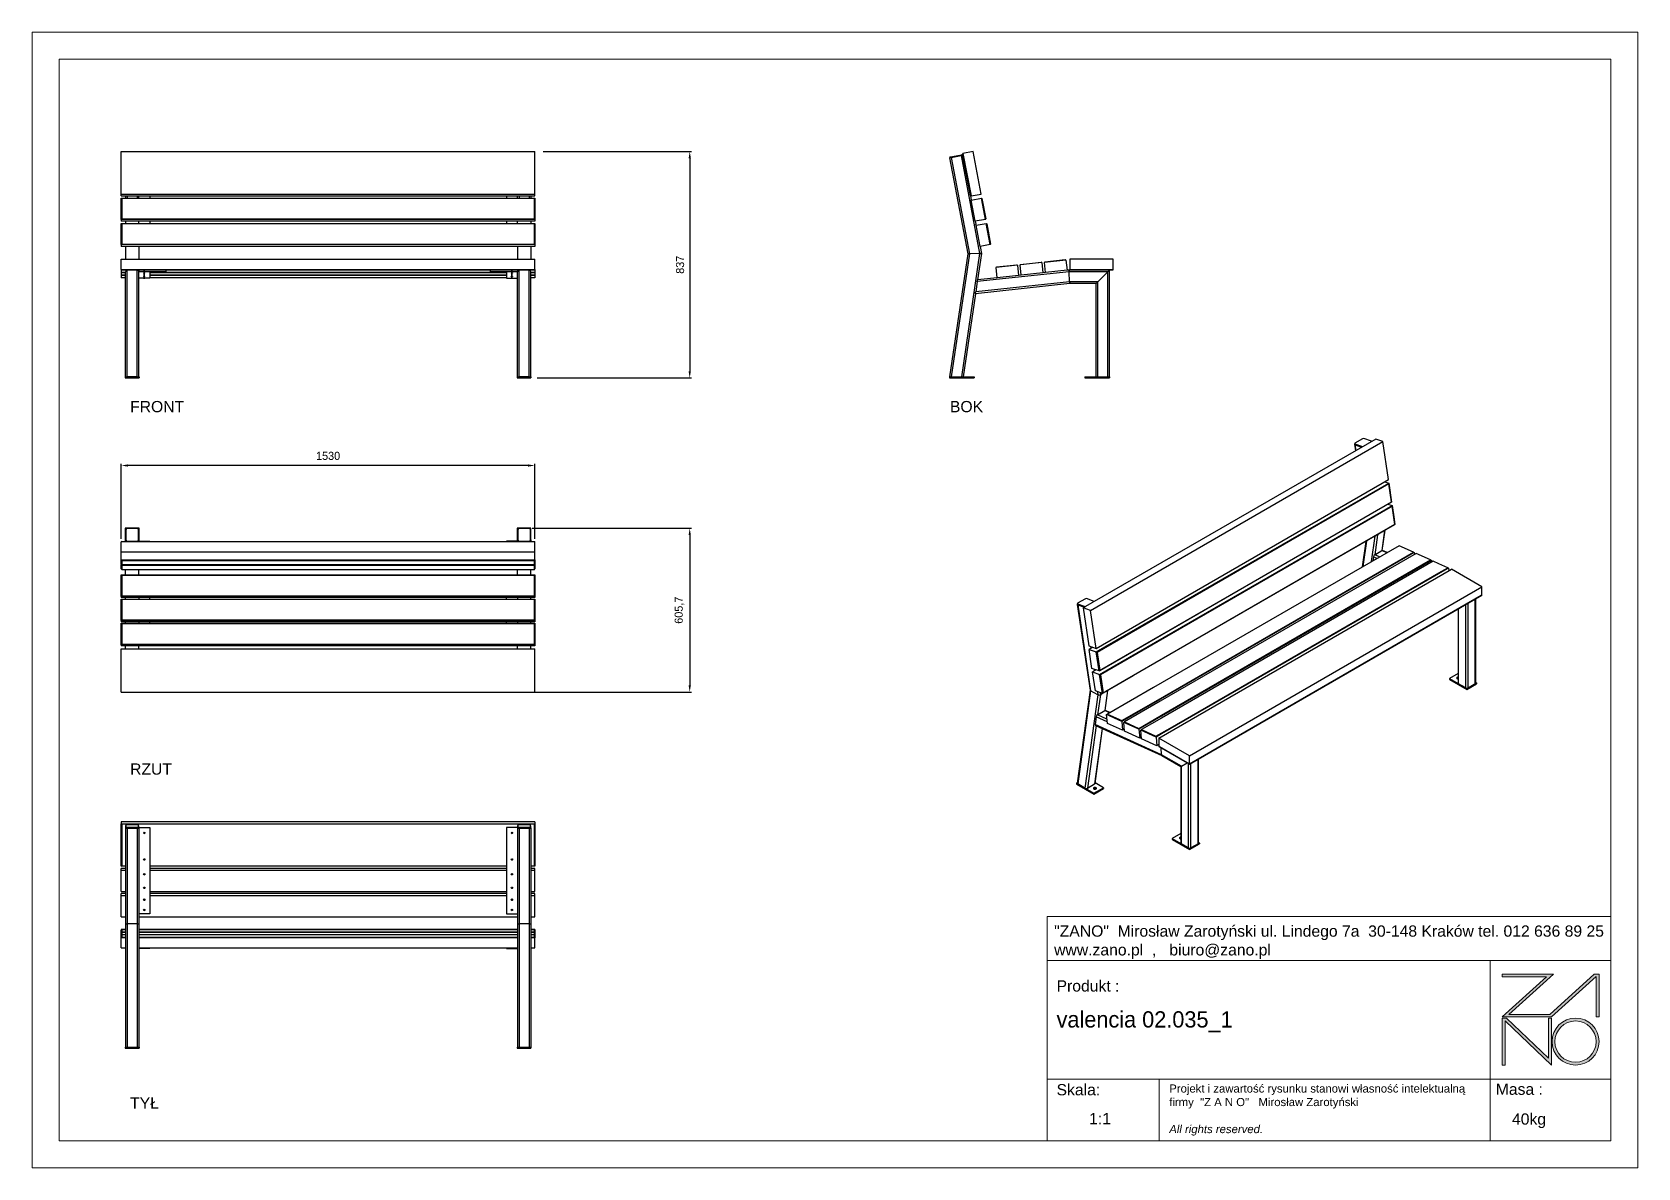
# Model space of a CAD drawing. Header units: millimetres. Extents: x 1691 to 7631, y -3615 to 585.
import ezdxf

# ---------------------------------------------------------------- set-up
doc = ezdxf.new("R2010")
doc.units = ezdxf.units.MM
doc.header["$PDSIZE"] = -1
doc.layers.add('tabelka', color=155, linetype='Continuous')
doc.layers.add('WYMIAR', color=96, linetype='Continuous')
doc.dimstyles.new('1-1', dxfattribs={"dimtxt": 30, "dimasz": 25, "dimexe": 6.25, "dimexo": 30, "dimgap": 20.625, "dimtad": 1, "dimdec": 1, "dimtxsty": 'Standard', "dimcen": 0, "dimclrd": 2, "dimclre": 2, "dimclrt": 2, "dimadec": 0, "dimazin": 0, "dimtfac": 1, "dimtdec": 1, "dimtmove": 0, "dimatfit": 3, "dimfxl": 0, "dimarcsym": 0})

msp = doc.modelspace()

# ---------------------------------------------------------------- texts
at = {"layer": 'WYMIAR', "char_height": 41.5951, "width": 196.5247, "attachment_point": 1}
for s, insert in [('{\\f@Arial Unicode MS|b0|i0|c238|p34;FRONT}', (2053.7, -778.77)), ('{\\f@Arial Unicode MS|b0|i0|c238|p34;BOK}', (5086.41, -778.77)), ('{\\f@Arial Unicode MS|b0|i0|c238|p34;RZUT}', (2053.7, -2119.06)), ('{\\f@Arial Unicode MS|b0|i0|c238|p34;TYŁ}', (2053.7, -3354.34))]:
    msp.add_mtext(s, dxfattribs=dict(at, insert=insert))

# ---------------------------------------------------------------- blocks, each defined once
blk = doc.blocks.new('zano')
at = {"layer": 'Defpoints', "lineweight": 5}
for points in [[(6270.2, 3716.2), (6270.2, 3707.4), (6434.8, 3707.4), (6270.2, 3558.4), (6452.4, 3558.4), (6617.9, 3708.2), (6617.9, 3558.4), (6628.6, 3558.4), (6628.6, 3716.2), (6610.7, 3716.2), (6446.1, 3567.2), (6295.4, 3567.2), (6459.9, 3716.2), (6270.2, 3716.2), (6270.2, 3707.4)], [(6270.2, 3554.4), (6286.2, 3554.4), (6441.7, 3405.6), (6441.7, 3554.4), (6452.4, 3554.4), (6452.4, 3380.5), (6281, 3544.6), (6281, 3380.5), (6270.2, 3380.5)]]:
    blk.add_hatch(color=251, dxfattribs=at).paths.add_polyline_path(points)
h = blk.add_hatch(color=251, dxfattribs=at)
h.paths.add_polyline_path([(6454.7, 3467.4, 1), (6628.6, 3467.4, 1)])
h.paths.add_polyline_path([(6617.9, 3467.4, -1), (6465.4, 3467.4, -1)], flags=16)
at = {"layer": 'Defpoints', "color": 251, "lineweight": 5}
blk.add_lwpolyline([(6434.8, 3707.4), (6270.2, 3558.4), (6452.4, 3558.4), (6617.9, 3708.2), (6617.9, 3558.4), (6628.6, 3558.4), (6628.6, 3716.2), (6610.7, 3716.2), (6446.1, 3567.2), (6295.4, 3567.2), (6459.9, 3716.2), (6270.2, 3716.2), (6270.2, 3707.4), (6432.1, 3707.4)], dxfattribs=at)
for points in [[(6270.2, 3716.2), (6270.2, 3707.4), (6434.8, 3707.4), (6270.2, 3558.4), (6452.4, 3558.4), (6617.9, 3708.2), (6617.9, 3558.4), (6628.6, 3558.4), (6628.6, 3716.2), (6610.7, 3716.2), (6446.1, 3567.2), (6295.4, 3567.2), (6459.9, 3716.2), (6270.2, 3716.2), (6270.2, 3707.4)], [(6270.2, 3554.4), (6286.2, 3554.4), (6441.7, 3405.6), (6441.7, 3554.4), (6452.4, 3554.4), (6452.4, 3380.5), (6281, 3544.6), (6281, 3380.5), (6270.2, 3380.5)]]:
    blk.add_lwpolyline(points, close=True, dxfattribs=at)
for radius in [87, 76.3]:
    blk.add_circle((6541.7, 3467.4), radius, dxfattribs=at)
blk = doc.blocks.new('TABELA')
at = {"layer": 'tabelka', "lineweight": 5}
for p, q in [((4587.4, 3929.4), (6672.4, 3929.4)), ((4587.4, 3767.6), (4587.4, 3929.4)), ((4587.4, 3929.4), (6672.4, 3929.4)), ((6226.5, 3767.6), (6226.5, 3329)), ((4587.4, 3329), (6672.4, 3329)), ((5001.6, 3329), (5001.6, 3100.4)), ((6226.5, 3329), (6226.5, 3100.4))]:
    blk.add_line(p, q, dxfattribs=at)
blk.add_lwpolyline([(4587.4, 3767.6), (6672.4, 3767.6), (6672.4, 3100.4), (4587.4, 3100.4)], close=True, dxfattribs=at)
blk.add_blockref('zano', (0, 0))
at = {"layer": 'tabelka', "lineweight": 5, "attachment_point": 1}
for s, insert, char_height, width in [('{\\fArial|b0|i0|c238|p34;"ZANO"  Mirosław Zarotyński ul. Lindego 7a  30-148 Kraków tel. 012 636 89 25\\Pwww.zano.pl  ,   biuro@zano.pl}', (4613, 3896.9), 41.595, 2040.38), ('{\\fArial|b0|i0|c238|p34;Produkt : }', (4622, 3694.1), 41.595, 265.273), ('{\\fCentury Gothic|b0|i0|c238|p34;valencia 02.035_1}', (4622, 3579.5), 60, 713.135), ('{\\fArial|b0|i0|c238|p34;Skala: }', (4622, 3310.3), 41.595, 191.675), ('{\\fArial|b0|i0|c238|p34;Masa :}', (6246.7, 3312.2), 41.595, 200.457), ('{\\fArial|b0|i0|c238|p34;1:1}', (4742.5, 3203.5), 41.595, 42.482), ('{\\fArial|b0|i0|c238|p34;40kg}', (6306.7, 3201.8), 41.595, 42.482)]:
    blk.add_mtext(s, dxfattribs=dict(at, insert=insert, char_height=char_height, width=width))
at = {"layer": 'tabelka', "color": 1, "lineweight": 5, "insert": (5038.9, 3308.9), "char_height": 30, "width": 1186.12, "attachment_point": 1}
blk.add_mtext('{\\fArial|b0|i0|c0|p34;Projekt i zawartość rysunku stanowi własność intelektualną firmy \\fArial|b0|i0|c238|p34; "Z A N O"   Mirosław Zarotyński\\fArial|b0|i1|c238|p34;\\P\\PAll rights reserved.}', dxfattribs=at)
blk = doc.blocks.new('front')
for p, q in [((-464, 1934.8), (-464, 2092)), ((-464, 2092), (1066, 2092)), ((1066, 1934.8), (1066, 2092)), ((-464, 1934.8), (1066, 1934.8)), ((-464, 1927.8), (-464, 1934.8)), ((-464, 1927.8), (1066, 1927.8)), ((-464, 1841.1), (-464, 1919.7)), ((-464, 1919.7), (-462, 1918.1)), ((-464, 1919.7), (1066, 1919.7)), ((-462, 1918.1), (-462, 1843.5)), ((1064, 1918.1), (-462, 1918.1)), ((-449, 1927.8), (-449, 1919.7)), ((-442.6, 1927.8), (-442.6, 1919.7)), ((-405.4, 1927.8), (-405.4, 1919.7)), ((-399, 1919.7), (-399, 1927.8)), ((-359, 1927.8), (-359, 1919.7)), ((961, 1927.8), (961, 1919.7)), ((1001, 1919.7), (1001, 1927.8)), ((1007.4, 1927.8), (1007.4, 1919.7)), ((1044.6, 1927.8), (1044.6, 1919.7)), ((1051, 1927.8), (1051, 1919.7)), ((1064, 1918.1), (1066, 1919.7)), ((1064, 1843.5), (1064, 1918.1)), ((1066, 1927.8), (1066, 1934.8)), ((1066, 1919.7), (1066, 1841.1)), ((-464, 1841.1), (-462, 1843.5)), ((-462, 1843.5), (-444, 1843.5)), ((-444, 1843.5), (1006, 1843.5)), ((1006, 1843.5), (1064, 1843.5)), ((1064, 1843.5), (1066, 1841.1)), ((-444, 1841.1), (-464, 1841.1)), ((-464, 1841.1), (-464, 1834.1)), ((-404, 1834.1), (-464, 1834.1)), ((-464, 1747.8), (-464, 1826.4)), ((-464, 1826.4), (-462, 1824.8)), ((-464, 1826.4), (-444, 1826.4)), ((-462, 1824.8), (-462, 1750.1)), ((-444, 1824.8), (-462, 1824.8)), ((-449, 1834.1), (-449, 1826.4)), ((1006, 1841.1), (-445.6, 1841.1)), ((-444, 1826.4), (1006, 1826.4)), ((1046, 1824.8), (-444, 1824.8)), ((1006, 1834.1), (-404, 1834.1)), ((-399, 1826.4), (-399, 1834.1)), ((-359, 1834.1), (-359, 1826.4)), ((961, 1834.1), (961, 1826.4)), ((1001, 1826.4), (1001, 1834.1)), ((1066, 1841.1), (1006, 1841.1)), ((1066, 1834.1), (1006, 1834.1)), ((1006, 1826.4), (1066, 1826.4)), ((1064, 1824.8), (1046, 1824.8)), ((1051, 1834.1), (1051, 1826.4)), ((1064, 1824.8), (1066, 1826.4)), ((1064, 1750.1), (1064, 1824.8)), ((1066, 1841.1), (1066, 1834.1)), ((1066, 1826.4), (1066, 1747.8)), ((-464, 1747.8), (-462, 1750.1)), ((-444, 1747.8), (-464, 1747.8)), ((-464, 1747.8), (-464, 1740.7)), ((-444, 1740.7), (-464, 1740.7)), ((-462, 1750.1), (-444, 1750.1)), ((-449, 1740.7), (-449, 1715.1)), ((-444, 1750.1), (1006, 1750.1)), ((1006, 1747.8), (-444, 1747.8)), ((1046, 1740.7), (-444, 1740.7)), ((-399, 1740.7), (-399, 1715.1)), ((1001, 1740.7), (1001, 1715.1)), ((1006, 1750.1), (1064, 1750.1)), ((1066, 1747.8), (1006, 1747.8)), ((1066, 1740.7), (1046, 1740.7)), ((1051, 1740.7), (1051, 1715.1)), ((1064, 1750.1), (1066, 1747.8)), ((1066, 1747.8), (1066, 1740.7)), ((-464, 1693.8), (1066, 1693.8)), ((-464, 1655.8), (-464, 1693.8)), ((-449, 1715.1), (-449, 1693.8)), ((-399, 1715.1), (-399, 1693.8)), ((1001, 1715.1), (1001, 1693.8)), ((1051, 1715.1), (1051, 1693.8)), ((1066, 1655.8), (1066, 1693.8)), ((-464, 1655.8), (-464, 1653)), ((-464, 1655.8), (1066, 1655.8)), ((-462, 1653.8), (-464, 1655.8)), ((-445.7, 1653), (-464, 1653)), ((-464, 1653), (-464, 1644.5)), ((-449, 1644.5), (-464, 1644.5)), ((-464, 1644.5), (-464, 1643.4)), ((-449, 1643.4), (-464, 1643.4)), ((-464, 1643.4), (-464, 1634.9)), ((-449, 1634.9), (-464, 1634.9)), ((-464, 1634.9), (-464, 1633.8)), ((-449, 1633.8), (-464, 1633.8)), ((-464, 1633.8), (-464, 1625.3)), ((-449, 1625.3), (-464, 1625.3)), ((1064, 1653.8), (-462, 1653.8)), ((-449, 1258.8), (-449, 1647.4)), ((-442.6, 1258.8), (-442.6, 1653.8)), ((-405.4, 1258.8), (-405.4, 1653.8)), ((-399, 1653), (-402.3, 1653)), ((-399, 1653.8), (-399, 1648.8)), ((-399, 1648.8), (-299, 1648.8)), ((-399, 1258.8), (-399, 1647.4)), ((-359, 1623.4), (-399, 1623.4)), ((-359, 1648.8), (-359, 1623.4)), ((961, 1644.5), (-359, 1644.5)), ((961, 1643.4), (-359, 1643.4)), ((961, 1634.9), (-359, 1634.9)), ((961, 1633.8), (-359, 1633.8)), ((961, 1625.3), (-359, 1625.3)), ((-299, 1653.8), (-299, 1648.8)), ((901, 1653), (-299, 1653)), ((901, 1653.8), (901, 1648.8)), ((901, 1648.8), (1001, 1648.8)), ((961, 1648.8), (961, 1623.4)), ((961, 1623.4), (1001, 1623.4)), ((1001, 1653.8), (1001, 1648.8)), ((1004.3, 1653), (1001, 1653)), ((1001, 1258.8), (1001, 1647.4)), ((1007.4, 1258.8), (1007.4, 1653.8)), ((1044.6, 1258.8), (1044.6, 1653.8)), ((1066, 1653), (1047.7, 1653)), ((1051, 1258.8), (1051, 1647.4)), ((1066, 1644.5), (1051, 1644.5)), ((1066, 1643.4), (1051, 1643.4)), ((1066, 1634.9), (1051, 1634.9)), ((1066, 1633.8), (1051, 1633.8)), ((1066, 1625.3), (1051, 1625.3)), ((1066, 1655.8), (1064, 1653.8)), ((1066, 1655.8), (1066, 1653)), ((1066, 1653), (1066, 1644.5)), ((1066, 1644.5), (1066, 1643.4)), ((1066, 1643.4), (1066, 1634.9)), ((1066, 1634.9), (1066, 1633.8)), ((1066, 1633.8), (1066, 1625.3)), ((-449.5, 1258.8), (-449.5, 1254.8)), ((-449.5, 1258.8), (-398.5, 1258.8)), ((-449.5, 1254.8), (-398.5, 1254.8)), ((-405.4, 1258.8), (-442.6, 1258.8)), ((-398.5, 1258.8), (-398.5, 1254.8)), ((1000.5, 1258.8), (1000.5, 1254.8)), ((1000.5, 1258.8), (1051.5, 1258.8)), ((1000.5, 1254.8), (1051.5, 1254.8)), ((1044.6, 1258.8), (1007.4, 1258.8)), ((1051.5, 1258.8), (1051.5, 1254.8))]:
    blk.add_line(p, q)
at = {"flags": 128}
for points in [[(-379, 1648.7), (-379.9, 1648.7), (-380.7, 1648.6), (-381.3, 1648.5), (-381.5, 1648.4), (-381.3, 1648.3), (-380.7, 1648.3), (-379.9, 1648.2), (-379, 1648.2), (-378, 1648.2), (-377.2, 1648.3), (-376.7, 1648.3), (-376.5, 1648.4), (-376.7, 1648.5), (-377.2, 1648.6), (-378, 1648.7), (-379, 1648.7)], [(-379, 1643.4), (-379.9, 1643.4), (-380.7, 1643.3), (-381.3, 1643.2), (-381.5, 1643.1), (-381.3, 1643), (-380.7, 1642.9), (-379.9, 1642.9), (-379, 1642.8), (-378, 1642.9), (-377.2, 1642.9), (-376.7, 1643), (-376.5, 1643.1), (-376.7, 1643.2), (-377.2, 1643.3), (-378, 1643.4), (-379, 1643.4)], [(-379, 1639.1), (-379.9, 1639.1), (-380.7, 1639), (-381.3, 1639), (-381.5, 1638.8), (-381.3, 1638.7), (-380.7, 1638.7), (-379.9, 1638.6), (-379, 1638.6), (-378, 1638.6), (-377.2, 1638.7), (-376.7, 1638.7), (-376.5, 1638.8), (-376.7, 1639), (-377.2, 1639), (-378, 1639.1), (-379, 1639.1)], [(-379, 1633.8), (-379.9, 1633.8), (-380.7, 1633.7), (-381.3, 1633.6), (-381.5, 1633.5), (-381.3, 1633.4), (-380.7, 1633.3), (-379.9, 1633.3), (-379, 1633.3), (-378, 1633.3), (-377.2, 1633.3), (-376.7, 1633.4), (-376.5, 1633.5), (-376.7, 1633.6), (-377.2, 1633.7), (-378, 1633.8), (-379, 1633.8)], [(-379, 1629.5), (-379.9, 1629.5), (-380.7, 1629.4), (-381.3, 1629.4), (-381.5, 1629.3), (-381.3, 1629.2), (-380.7, 1629.1), (-379.9, 1629), (-379, 1629), (-378, 1629), (-377.2, 1629.1), (-376.7, 1629.2), (-376.5, 1629.3), (-376.7, 1629.4), (-377.2, 1629.4), (-378, 1629.5), (-379, 1629.5)], [(-379, 1624.7), (-379.9, 1624.7), (-380.7, 1624.6), (-381.3, 1624.6), (-381.5, 1624.5), (-381.3, 1624.4), (-380.7, 1624.3), (-379.9, 1624.2), (-379, 1624.2), (-378, 1624.2), (-377.2, 1624.3), (-376.7, 1624.4), (-376.5, 1624.5), (-376.7, 1624.6), (-377.2, 1624.6), (-378, 1624.7), (-379, 1624.7)], [(981, 1648.7), (982, 1648.7), (982.8, 1648.6), (983.3, 1648.5), (983.5, 1648.4), (983.3, 1648.3), (982.8, 1648.3), (982, 1648.2), (981, 1648.2), (980.1, 1648.2), (979.3, 1648.3), (978.7, 1648.3), (978.5, 1648.4), (978.7, 1648.5), (979.3, 1648.6), (980.1, 1648.7), (981, 1648.7)], [(981, 1643.4), (982, 1643.4), (982.8, 1643.3), (983.3, 1643.2), (983.5, 1643.1), (983.3, 1643), (982.8, 1642.9), (982, 1642.9), (981, 1642.8), (980.1, 1642.9), (979.3, 1642.9), (978.7, 1643), (978.5, 1643.1), (978.7, 1643.2), (979.3, 1643.3), (980.1, 1643.4), (981, 1643.4)], [(981, 1639.1), (982, 1639.1), (982.8, 1639), (983.3, 1639), (983.5, 1638.8), (983.3, 1638.7), (982.8, 1638.7), (982, 1638.6), (981, 1638.6), (980.1, 1638.6), (979.3, 1638.7), (978.7, 1638.7), (978.5, 1638.8), (978.7, 1639), (979.3, 1639), (980.1, 1639.1), (981, 1639.1)], [(981, 1633.8), (982, 1633.8), (982.8, 1633.7), (983.3, 1633.6), (983.5, 1633.5), (983.3, 1633.4), (982.8, 1633.3), (982, 1633.3), (981, 1633.3), (980.1, 1633.3), (979.3, 1633.3), (978.7, 1633.4), (978.5, 1633.5), (978.7, 1633.6), (979.3, 1633.7), (980.1, 1633.8), (981, 1633.8)], [(981, 1629.5), (982, 1629.5), (982.8, 1629.4), (983.3, 1629.4), (983.5, 1629.3), (983.3, 1629.2), (982.8, 1629.1), (982, 1629), (981, 1629), (980.1, 1629), (979.3, 1629.1), (978.7, 1629.2), (978.5, 1629.3), (978.7, 1629.4), (979.3, 1629.4), (980.1, 1629.5), (981, 1629.5)], [(981, 1624.7), (982, 1624.7), (982.8, 1624.6), (983.3, 1624.6), (983.5, 1624.5), (983.3, 1624.4), (982.8, 1624.3), (982, 1624.2), (981, 1624.2), (980.1, 1624.2), (979.3, 1624.3), (978.7, 1624.4), (978.5, 1624.5), (978.7, 1624.6), (979.3, 1624.6), (980.1, 1624.7), (981, 1624.7)]]:
    blk.add_lwpolyline(points, dxfattribs=at)
for centre, start, end in [((-442.6, 1647.4), 90, 180), ((-405.4, 1647.4), 0, 90), ((1007.4, 1647.4), 90, 180), ((1044.6, 1647.4), 0, 90)]:
    blk.add_arc(centre, 6.4, start, end)
blk = doc.blocks.new('izometria')
for p, q in [((-1871.9, 2609), (-2953.7, 1984.4)), ((-2927.3, 1975), (-1845.5, 2599.5)), ((-1950.4, 2589.7), (-1946.8, 2565.7)), ((-1920.3, 2610.4), (-1949.1, 2593.8)), ((-1949.1, 2593.8), (-1949.1, 2591.8)), ((-1949.1, 2591.8), (-1920.8, 2581.6)), ((-1949.1, 2591.8), (-1948.8, 2589.2)), ((-1948.8, 2589.2), (-1922.5, 2579.8)), ((-1948.6, 2588), (-1923.6, 2579.1)), ((-1948.6, 2588), (-1945.4, 2566.5)), ((-1920.8, 2581.6), (-1918.8, 2581.9)), ((-1920.8, 2581.6), (-1920.7, 2580.8)), ((-1916.1, 2610.9), (-1920.3, 2610.4)), ((-1887.7, 2600.7), (-1916.1, 2610.9)), ((-1887.7, 2599.8), (-1887.7, 2600.7)), ((-1887.7, 2600.7), (-1887.6, 2599.9)), ((-1845.5, 2599.5), (-1871.9, 2609)), ((-1824.4, 2459), (-1845.5, 2599.5)), ((-2906.2, 1834.4), (-1824.4, 2459)), ((-2905.6, 1821.8), (-1823.8, 2446.3)), ((-1823.5, 2443.3), (-2902.6, 1820.3)), ((-1837.7, 2451.3), (-1823.8, 2446.3)), ((-1823.5, 2443.3), (-1823.8, 2446.3)), ((-1823.8, 2446.3), (-1813.2, 2376.1)), ((-1813.5, 2376.5), (-1823.5, 2443.3)), ((-1813.2, 2376.1), (-2895.1, 1751.5)), ((-2892.5, 1753.6), (-1813.5, 2376.5)), ((-1813.5, 2376.5), (-1813.2, 2376.1)), ((-2846.5, 1765.3), (-1853.4, 2338.5)), ((-1817.7, 2355.9), (-2843, 1764)), ((-1853.4, 2338.5), (-1811.2, 2362.9)), ((-1826.5, 2368.4), (-1811.2, 2362.9)), ((-1811, 2359.8), (-1817.7, 2355.9)), ((-1811, 2359.8), (-1811.2, 2362.9)), ((-1811.2, 2362.9), (-1805, 2321.2)), ((-1810, 2353.1), (-1811, 2359.8)), ((-1801, 2293.1), (-1810, 2353.1)), ((-1805, 2321.2), (-1800.7, 2292.6)), ((-1800.7, 2292.6), (-2799.6, 1715.9)), ((-2768.7, 1734.4), (-1801, 2293.1)), ((-1838.8, 2270.5), (-1865.1, 2255.4)), ((-1838.8, 2270.5), (-1849, 2196.6)), ((-1847.4, 2197.3), (-1837.1, 2271.6)), ((-1838.8, 2270.6), (-1838.8, 2270.5)), ((-1801, 2293.1), (-1800.7, 2292.6)), ((-1785.5, 2214.8), (-2693.3, 1690.8)), ((-1908.7, 2230.3), (-1921.7, 2136.2)), ((-1906.2, 2231.7), (-1919.2, 2137.7)), ((-1875, 2249.7), (-1888, 2155.7)), ((-1865.1, 2255.4), (-1875.3, 2181.5)), ((-1865.1, 2255.4), (-1865.1, 2255.4)), ((-1732.1, 2190.6), (-1785.5, 2214.8)), ((-2677, 1645.1), (-1732.1, 2190.6)), ((-1722.2, 2186.1), (-2668.9, 1639.6)), ((-2663.7, 1587.6), (-1668.8, 2161.9)), ((-1658.9, 2157.4), (-2663.7, 1577.4)), ((-1729.1, 2189.1), (-2644.5, 1660.6)), ((-1665.8, 2160.4), (-2632.3, 1602.4)), ((-1880.5, 2173.9), (-1882.6, 2158.8)), ((-1867, 2167.8), (-1880.5, 2173.9)), ((-1875.3, 2181.5), (-1849, 2196.6)), ((-1857.4, 2173.3), (-1875.3, 2181.5)), ((-1831.1, 2188.5), (-1849, 2196.6)), ((-1829.4, 2189.5), (-1846.2, 2197.1)), ((-1732.1, 2190.6), (-1729.1, 2189.1)), ((-1729.1, 2189.1), (-1728.5, 2182.5)), ((-1668.8, 2161.9), (-1722.2, 2186.1)), ((-1668.8, 2161.9), (-1665.8, 2160.4)), ((-1665.8, 2160.4), (-1665.2, 2153.8)), ((-1638.4, 2148.1), (-1658.9, 2157.4)), ((-1605.5, 2133.2), (-1638.4, 2148.1)), ((-2673.8, 1503.5), (-1591.9, 2128)), ((-1607, 2129.1), (-2663.7, 1519.1)), ((-2632.3, 1540.5), (-1638.4, 2114.2)), ((-1638.4, 2114.2), (-1605.5, 2133.2)), ((-1602.5, 2131.7), (-1607, 2129.1)), ((-1605.5, 2133.2), (-1602.5, 2131.7)), ((-1602.5, 2131.7), (-1601.7, 2122.4)), ((-1478.8, 2062.7), (-1591.9, 2128)), ((-2560.7, 1438.2), (-1478.8, 2062.7)), ((-2560.7, 1407.1), (-1478.8, 2031.7)), ((-1481.6, 2030.1), (-2560.7, 1407.1)), ((-1478.8, 2031.7), (-1481.6, 2030.1)), ((-1478.8, 2031.7), (-1478.8, 2062.7)), ((-2975.7, 1997.8), (-2928.1, 1680.4)), ((-2974.4, 2001.9), (-2974.5, 1999.9)), ((-2974.5, 1999.9), (-2946.1, 1989.7)), ((-2974.5, 1999.9), (-2974.1, 1997.3)), ((-2945.6, 2018.5), (-2974.4, 2001.9)), ((-2974.1, 1997.3), (-2947.8, 1987.9)), ((-2973.9, 1996.2), (-2926.2, 1678.2)), ((-2973.9, 1996.2), (-2948.9, 1987.2)), ((-2927.3, 1975), (-2953.7, 1984.4)), ((-2953.7, 1984.4), (-2932.6, 1843.9)), ((-2946.1, 1989.7), (-2944.2, 1990)), ((-2946.1, 1989.7), (-2946, 1988.9)), ((-2941.4, 2019), (-2945.6, 2018.5)), ((-2913, 2008.8), (-2941.4, 2019)), ((-2906.2, 1834.4), (-2927.3, 1975)), ((-2913, 2007.9), (-2913, 2008.8)), ((-2913, 2008.8), (-2912.9, 2008)), ((-1567, 1980.8), (-1567, 1706.9)), ((-1565.1, 1704.3), (-1565.1, 1981.8)), ((-1538.8, 1689.1), (-1538.8, 1997)), ((-1529.8, 1689.1), (-1529.8, 2002.3)), ((-1503.5, 1704.3), (-1503.5, 2017.4)), ((-1501.6, 1706.9), (-1501.6, 2018.5)), ((-2932.6, 1843.9), (-2906.2, 1834.4)), ((-2926.3, 1841.6), (-2925.3, 1835.1)), ((-2918.7, 1838.9), (-2932, 1831.2)), ((-2921.5, 1761), (-2932, 1831.2)), ((-2932, 1831.2), (-2905.6, 1821.8)), ((-2895.1, 1751.5), (-2905.6, 1821.8)), ((-2905.6, 1821.8), (-2902.6, 1820.3)), ((-2902.6, 1820.3), (-2892.5, 1753.6)), ((-2895.1, 1751.5), (-2921.5, 1761)), ((-2906.2, 1755.5), (-2919.5, 1747.8)), ((-2908.9, 1677.5), (-2919.5, 1747.8)), ((-2919.5, 1747.8), (-2893.1, 1738.3)), ((-2913.7, 1758.2), (-2912.8, 1751.7)), ((-2895.1, 1751.5), (-2892.5, 1753.6)), ((-2893.1, 1738.3), (-2846.5, 1765.3)), ((-2893.1, 1738.3), (-2890, 1736.9)), ((-2882.6, 1668.1), (-2893.1, 1738.3)), ((-2843, 1764), (-2890, 1736.9)), ((-2890, 1736.9), (-2880, 1670.1)), ((-2880, 1670.1), (-2768.7, 1734.4)), ((-1567, 1741.9), (-1599, 1723.4)), ((-1599, 1723.4), (-1534.7, 1686.3)), ((-1599, 1723.4), (-1599, 1720.2)), ((-2928.1, 1680.7), (-2975.7, 1336.7)), ((-2926.2, 1678.2), (-2973.8, 1333.7)), ((-2899.5, 1663.4), (-2947.2, 1318.4)), ((-2899.5, 1663.4), (-2926.2, 1678.2)), ((-2882.6, 1668.1), (-2908.9, 1677.5)), ((-2901.2, 1674.7), (-2899.5, 1663.4)), ((-2890.4, 1663.5), (-2900.6, 1589.6)), ((-2891.6, 1671.3), (-2890.4, 1663.5)), ((-2864.1, 1678.6), (-2890.4, 1663.5)), ((-2799.6, 1715.9), (-2882.6, 1668.1)), ((-2882.6, 1668.1), (-2880, 1670.1)), ((-2864.1, 1678.6), (-2874.3, 1604.7)), ((-2872.7, 1605.4), (-2862.4, 1679.7)), ((-2693.3, 1690.8), (-2864.5, 1591.9)), ((-2864.1, 1678.7), (-2864.1, 1678.6)), ((-1599, 1720.2), (-1534.7, 1683)), ((-1538.8, 1689.1), (-1565.1, 1704.3)), ((-1534.7, 1686.3), (-1498.6, 1707.1)), ((-1534.7, 1683), (-1498.6, 1703.8)), ((-1534.7, 1686.3), (-1534.7, 1683)), ((-1503.5, 1704.3), (-1529.8, 1689.1)), ((-1498.6, 1707.1), (-1501.6, 1708.8)), ((-1498.6, 1707.1), (-1498.6, 1703.8)), ((-2900.6, 1589.6), (-2874.3, 1604.7)), ((-2856.4, 1596.6), (-2874.3, 1604.7)), ((-2854.7, 1597.6), (-2871.5, 1605.2)), ((-2811.1, 1567.7), (-2677, 1645.1)), ((-2644.5, 1660.6), (-2811, 1564.5)), ((-2668.9, 1639.6), (-2801.3, 1563.2)), ((-2906.2, 1549.3), (-2938.1, 1318.3)), ((-2905.8, 1582), (-2909.8, 1553.3)), ((-2664, 1441.8), (-2909.8, 1553.3)), ((-2908.8, 1550.4), (-2662.4, 1438.7)), ((-2864.9, 1563.4), (-2905.8, 1582)), ((-2865.8, 1573.8), (-2900.6, 1589.6)), ((-2867.2, 1590), (-2864.5, 1591.9)), ((-2811, 1564.5), (-2867.2, 1590)), ((-2864.3, 1557.5), (-2867.2, 1590)), ((-2864.5, 1591.9), (-2811.1, 1567.7)), ((-2808.1, 1532), (-2864.3, 1557.5)), ((-2811, 1564.5), (-2811.1, 1567.7)), ((-2811, 1564.5), (-2808.1, 1532)), ((-2803.9, 1561.3), (-2801.3, 1563.2)), ((-2747.7, 1535.8), (-2803.9, 1561.3)), ((-2801.1, 1528.8), (-2803.9, 1561.3)), ((-2801.3, 1563.2), (-2747.8, 1539)), ((-2747.8, 1539), (-2663.7, 1587.6)), ((-2632.3, 1602.4), (-2747.7, 1535.8)), ((-2663.7, 1577.4), (-2738, 1534.5)), ((-2883.4, 1538.9), (-2911.8, 1333.5)), ((-2910, 1335.8), (-2882, 1538.3)), ((-2801.7, 1535.7), (-2808.1, 1532)), ((-2801.6, 1534.7), (-2802.6, 1535.2)), ((-2744.8, 1503.3), (-2801.1, 1528.8)), ((-2747.7, 1535.8), (-2747.8, 1539)), ((-2747.7, 1535.8), (-2744.8, 1503.3)), ((-2738.4, 1507), (-2744.8, 1503.3)), ((-2740.7, 1532.6), (-2738, 1534.5)), ((-2684.4, 1507.1), (-2740.7, 1532.6)), ((-2737.8, 1500.1), (-2740.7, 1532.6)), ((-2738.3, 1506), (-2739.3, 1506.5)), ((-2738, 1534.5), (-2684.6, 1510.3)), ((-2681.5, 1474.6), (-2737.8, 1500.1)), ((-2684.6, 1510.3), (-2632.3, 1540.5)), ((-2684.4, 1507.1), (-2684.6, 1510.3)), ((-2663.7, 1519.1), (-2684.4, 1507.1)), ((-2684.4, 1507.1), (-2681.5, 1474.6)), ((-2560.7, 1438.2), (-2673.8, 1503.5)), ((-2673.8, 1503.5), (-2673.8, 1472.4)), ((-2673.8, 1479.1), (-2681.5, 1474.6)), ((-2673.8, 1476.8), (-2676, 1477.8)), ((-2673.8, 1472.4), (-2560.7, 1407.1)), ((-2671, 1470.8), (-2673.8, 1472.4)), ((-2560.7, 1407.1), (-2671, 1470.8)), ((-2664, 1441.8), (-2665.2, 1467.5)), ((-2590.4, 1399.3), (-2664, 1441.8)), ((-2662.5, 1438.8), (-2592.3, 1398.2)), ((-2560.7, 1407.1), (-2560.7, 1438.2)), ((-2526.9, 1115), (-2526.9, 1426.6)), ((-2592.3, 1398.2), (-2592.3, 1115)), ((-2590.4, 1399.3), (-2568.8, 1411.8)), ((-2590.4, 1112.4), (-2590.4, 1399.3)), ((-2564.1, 1097.2), (-2564.1, 1409.1)), ((-2560.7, 1407.1), (-2560.7, 1407.1)), ((-2555.1, 1097.2), (-2555.1, 1410.4)), ((-2528.8, 1112.4), (-2528.8, 1425.5)), ((-2975.5, 1338), (-2978.7, 1336.1)), ((-2978.7, 1336.1), (-2978.7, 1332.9)), ((-2978.7, 1336.1), (-2914.4, 1299)), ((-2978.7, 1332.9), (-2914.4, 1295.7)), ((-2947.2, 1318.4), (-2973.8, 1333.7)), ((-2938.1, 1318.3), (-2911.8, 1333.5)), ((-2914.4, 1299), (-2878.3, 1319.8)), ((-2914.4, 1295.7), (-2878.3, 1316.5)), ((-2878.3, 1319.8), (-2909.7, 1337.9)), ((-2878.3, 1319.8), (-2878.3, 1316.5)), ((-2914.4, 1299), (-2914.4, 1295.7)), ((-2592.3, 1150), (-2624.3, 1131.5)), ((-2624.3, 1131.5), (-2624.3, 1128.3)), ((-2624.3, 1131.5), (-2560, 1094.4)), ((-2624.3, 1128.3), (-2560, 1091.1)), ((-2564.1, 1097.2), (-2590.4, 1112.4)), ((-2560, 1094.4), (-2523.9, 1115.2)), ((-2560, 1091.1), (-2523.9, 1111.9)), ((-2560, 1094.4), (-2560, 1091.1)), ((-2528.8, 1112.4), (-2555.1, 1097.2)), ((-2523.9, 1115.2), (-2526.9, 1116.9)), ((-2523.9, 1115.2), (-2523.9, 1111.9))]:
    blk.add_line(p, q)
at = {"flags": 128}
for points in [[(-1949.1, 2591.9), (-1949.4, 2591.7), (-1949.9, 2591.1), (-1950.3, 2590.5), (-1950.5, 2589.9), (-1950.3, 2589.4), (-1950, 2588.9), (-1949.4, 2588.4), (-1948.6, 2588)], [(-2974.5, 2000), (-2974.7, 1999.8), (-2975.3, 1999.2), (-2975.6, 1998.6), (-2975.8, 1998), (-2975.6, 1997.5), (-2975.3, 1997), (-2974.7, 1996.5), (-2973.9, 1996.2)], [(-1567, 1728.9), (-1568.3, 1728.7), (-1569.6, 1728.4), (-1570.7, 1727.9), (-1571.6, 1727.3), (-1572.2, 1726.5), (-1572.3, 1725.7), (-1572.2, 1724.9), (-1571.6, 1724.1), (-1570.7, 1723.4), (-1569.6, 1722.9), (-1568.3, 1722.6), (-1567, 1722.5)], [(-2914.4, 1315.3), (-2913.3, 1314.8), (-2911.9, 1314.5), (-2910.5, 1314.4), (-2909.1, 1314.5), (-2907.8, 1314.8), (-2906.6, 1315.3), (-2905.7, 1316), (-2905.2, 1316.7), (-2905, 1317.6), (-2905.2, 1318.4), (-2905.7, 1319.2), (-2906.6, 1319.8), (-2907.8, 1320.3), (-2909.1, 1320.6), (-2910.5, 1320.7), (-2911.9, 1320.6), (-2913.3, 1320.3), (-2914.4, 1319.8), (-2915.3, 1319.2), (-2915.8, 1318.4), (-2916, 1317.6), (-2915.8, 1316.7), (-2915.3, 1316), (-2914.4, 1315.3)], [(-2592.3, 1137), (-2593.6, 1136.9), (-2594.9, 1136.5), (-2596, 1136), (-2596.9, 1135.4), (-2597.5, 1134.6), (-2597.6, 1133.8), (-2597.5, 1133), (-2596.9, 1132.2), (-2596, 1131.5), (-2594.9, 1131), (-2593.6, 1130.7), (-2592.3, 1130.6)]]:
    blk.add_lwpolyline(points, dxfattribs=at)
for centre, radius, start, end in [((-1567.2, 1718.7), 6.9, 88.41911, 129.06916), ((-1563.8, 1707.2), 3.22, 185.69397, 245.62473), ((-1534.3, 1697.8), 9.84, 242.61, 297.39), ((-1504.8, 1707.2), 3.22, 294.37327, 354.30702), ((-2910.5, 1309.8), 7.76, 52.5548, 127.44522), ((-2592.5, 1126.8), 6.9, 88.41903, 129.06939), ((-2589.1, 1115.3), 3.22, 185.69416, 245.62594), ((-2559.6, 1105.9), 9.84, 242.60959, 297.39047), ((-2530.1, 1115.3), 3.22, 294.37444, 354.30513)]:
    blk.add_arc(centre, radius, start, end)
for centre, major_axis, ratio, start_param, end_param in [((-1843.4, 2273.1), (6.44, 0.04), 0.565427, 5.50141, 5.666138), ((-1843.4, 2273.1), (6.44, 0.04), 0.565427, 5.50141, 5.666138), ((-1869.7, 2257.9), (6.44, 0.04), 0.565427, 5.336682, 5.50141), ((-1869.7, 2257.9), (6.44, 0.04), 0.565427, 5.336682, 5.50141), ((-1876, 2176.5), (3.78, 5.28), 0.488311, 0.822446, 2.393242), ((-1849.7, 2191.7), (3.78, 5.28), 0.488311, 0.096559, 0.822446), ((-2921.7, 1680.8), (6.44, 0.04), 0.565427, 3.222962, 3.930613), ((-2921.7, 1680.8), (6.44, 0.04), 0.565427, 3.222962, 3.930613), ((-2895, 1666), (6.44, 0.04), 0.565427, 3.930613, 5.50141), ((-2895, 1666), (6.44, 0.04), 0.565427, 3.930613, 5.50141), ((-2868.7, 1681.2), (6.44, 0.04), 0.565427, 5.50141, 5.666138), ((-2868.7, 1681.2), (6.44, 0.04), 0.565427, 5.50141, 5.666138), ((-2875, 1599.8), (3.78, 5.28), 0.488311, 0.096559, 0.822446), ((-2905.3, 1555.9), (3.78, 5.28), 0.488311, 2.393242, 3.238152), ((-2901.3, 1584.6), (3.78, 5.28), 0.488311, 0.822446, 2.393242), ((-2659.5, 1444.4), (2.93, 5.7), 0.607322, 2.326398, 3.111878), ((-2659.5, 1444.4), (2.93, 5.7), 0.607322, 2.326398, 3.111878), ((-2585.9, 1401.9), (6.4, 3.7), 0.00007, 2.356154, 3.141552), ((-2585.9, 1401.9), (6.4, 3.7), 0.00007, 2.356154, 3.141633), ((-2969.3, 1336.3), (6.43, -0.06), 0.57722, 3.067413, 3.937803), ((-2942.7, 1321), (6.43, -0.06), 0.57722, 3.937803, 5.508599), ((-2916.4, 1336.2), (6.43, -0.06), 0.57722, 5.508599, 6.209006)]:
    blk.add_ellipse(centre, major_axis=major_axis, ratio=ratio, start_param=start_param, end_param=end_param)
blk = doc.blocks.new('bok')
for p, q in [((2837.9, 2072.6), (2878, 2080.2)), ((2878, 2080.2), (2881, 2080.8)), ((2878, 2080.2), (2878.6, 2077.3)), ((2881, 2080.8), (2881.5, 2077.9)), ((2882.3, 2082.6), (2883.9, 2085)), ((2911.4, 1929.4), (2882.3, 2082.6)), ((2921.2, 2092), (2883.9, 2085)), ((2883.9, 2085), (2913.7, 1927.8)), ((2951, 1934.8), (2921.2, 2092)), ((2834, 2068.8), (2901.3, 1714.2)), ((2835, 2072.1), (2837.9, 2072.6)), ((2835, 2072.1), (2835.6, 2069.1)), ((2837.9, 2072.6), (2838.5, 2069.7)), ((2840.3, 2070), (2876.8, 2077)), ((2840.3, 2070), (2907.8, 1714.3)), ((2876.8, 2077), (2945.5, 1715.1)), ((2911.4, 1929.4), (2913.7, 1927.8)), ((2911.4, 1929.4), (2914.5, 1912.7)), ((2913.7, 1927.8), (2951, 1934.8)), ((2914.5, 1912.7), (2951.9, 1919.7)), ((2929.5, 1834.1), (2914.5, 1912.7)), ((2966.8, 1841.1), (2951.9, 1919.7)), ((2951.9, 1919.7), (2954.2, 1918.1)), ((2954.2, 1918.1), (2968.4, 1843.5)), ((2966.8, 1841.1), (2968.4, 1843.5)), ((2966.8, 1841.1), (2929.5, 1834.1)), ((2929.5, 1834.1), (2931.3, 1824.2)), ((2932.2, 1819.8), (2931.4, 1823.7)), ((2932.3, 1819.3), (2969.6, 1826.4)), ((2947.2, 1740.7), (2932.3, 1819.3)), ((2984.5, 1747.8), (2969.6, 1826.4)), ((2969.6, 1826.4), (2971.9, 1824.8)), ((2971.9, 1824.8), (2986.1, 1750.1)), ((2984.5, 1747.8), (2947.2, 1740.7)), ((2947.2, 1740.7), (2952, 1715.2)), ((2984.5, 1747.8), (2986.1, 1750.1)), ((2901.3, 1714.2), (2834, 1258.8)), ((2907.8, 1714.3), (2840.5, 1258.8)), ((2945.5, 1715.1), (2878.1, 1258.8)), ((2945.5, 1715.1), (2907.8, 1714.3)), ((2952, 1715.2), (2937.6, 1617.5)), ((3085.8, 1671.6), (3006.2, 1663.1)), ((3006.2, 1663.1), (3008, 1665.3)), ((3008, 1665.3), (3083.6, 1673.4)), ((3085.8, 1671.6), (3083.6, 1673.4)), ((3085.8, 1671.6), (3089.8, 1633.8)), ((3175.2, 1681.2), (3095.7, 1672.7)), ((3095.7, 1672.7), (3097.5, 1674.9)), ((3099.7, 1634.9), (3095.7, 1672.7)), ((3097.5, 1674.9), (3173, 1683)), ((3175.2, 1681.2), (3173, 1683)), ((3175.2, 1681.2), (3179.3, 1643.4)), ((3264.7, 1690.8), (3185.2, 1682.3)), ((3185.2, 1682.3), (3187, 1684.5)), ((3189.2, 1644.5), (3185.2, 1682.3)), ((3187, 1684.5), (3262.5, 1692.6)), ((3264.7, 1690.8), (3262.5, 1692.6)), ((3264.7, 1690.8), (3268.8, 1653)), ((3279.7, 1693.8), (3279.7, 1655.8)), ((3439.7, 1693.8), (3279.7, 1693.8)), ((3439.7, 1655.8), (3439.7, 1693.8)), ((3278.9, 1603.8), (2930, 1566.4)), ((2936.6, 1611), (2931, 1573)), ((3278.5, 1610.2), (2931, 1573)), ((3276.6, 1647.4), (2936.6, 1611)), ((3010.3, 1625.3), (2937.6, 1617.5)), ((3010.3, 1625.3), (3006.2, 1663.1)), ((3089.8, 1633.8), (3010.3, 1625.3)), ((3099.7, 1634.9), (3089.8, 1633.8)), ((3179.3, 1643.4), (3099.7, 1634.9)), ((3189.2, 1644.5), (3179.3, 1643.4)), ((3268.8, 1653), (3189.2, 1644.5)), ((3276.2, 1653.8), (3268.8, 1653)), ((3281.7, 1653.8), (3276.2, 1653.8)), ((3419.8, 1647.4), (3276.6, 1647.4)), ((3278.5, 1610.2), (3276.6, 1647.4)), ((3382.6, 1610.2), (3278.5, 1610.2)), ((3376.2, 1603.8), (3278.9, 1603.8)), ((3279.7, 1655.8), (3439.7, 1655.8)), ((3281.7, 1653.8), (3279.7, 1655.8)), ((3437.7, 1653.8), (3281.7, 1653.8)), ((3376.2, 1258.8), (3376.2, 1603.8)), ((3382.6, 1610.2), (3419.8, 1647.4)), ((3382.6, 1258.8), (3382.6, 1610.2)), ((3419.8, 1258.8), (3419.8, 1647.4)), ((3426.2, 1258.8), (3426.2, 1653.8)), ((3437.7, 1653.8), (3439.7, 1655.8)), ((2930, 1566.4), (2884.5, 1258.8)), ((2834, 1258.8), (2834, 1254.8)), ((2834, 1258.8), (2925, 1258.8)), ((2834, 1254.8), (2925, 1254.8)), ((2925, 1258.8), (2925, 1254.8)), ((3335.2, 1258.8), (3426.2, 1258.8)), ((3335.2, 1258.8), (3335.2, 1254.8)), ((3335.2, 1254.8), (3426.2, 1254.8)), ((3426.2, 1258.8), (3426.2, 1254.8))]:
    blk.add_line(p, q)
at = {"flags": 128}
for points in [[(2834, 2068.8), (2834.1, 2068.8), (2834.5, 2068.9), (2835, 2069), (2835.8, 2069.2), (2836.8, 2069.4), (2837.9, 2069.6), (2839.1, 2069.8), (2840.3, 2070)], [(2876.8, 2077), (2878.1, 2077.2), (2879.2, 2077.4), (2880.3, 2077.6), (2881.3, 2077.8), (2882.1, 2077.9), (2882.6, 2078.1), (2883, 2078.1), (2883.1, 2078.1)], [(2931.4, 1823.7), (2931.4, 1823.8), (2931.4, 1823.9), (2931.4, 1824), (2931.4, 1824.1), (2931.3, 1824.1), (2931.3, 1824.2), (2931.3, 1824.2), (2931.3, 1824.2)], [(2932.3, 1819.3), (2932.3, 1819.3), (2932.3, 1819.4), (2932.2, 1819.4), (2932.2, 1819.5), (2932.2, 1819.5), (2932.2, 1819.6), (2932.2, 1819.7), (2932.2, 1819.8)], [(2907.8, 1714.3), (2906.6, 1714.3), (2905.3, 1714.3), (2904.2, 1714.3), (2903.2, 1714.2), (2902.4, 1714.2), (2901.8, 1714.2), (2901.5, 1714.2), (2901.3, 1714.2)], [(2901.3, 1714.2), (2901.5, 1714.2), (2901.8, 1714.2), (2902.4, 1714.2), (2903.2, 1714.2), (2904.2, 1714.3), (2905.3, 1714.3), (2906.6, 1714.3), (2907.8, 1714.3)], [(2952, 1715.2), (2951.9, 1715.2), (2951.6, 1715.2), (2951.2, 1715.2), (2950.5, 1715.2), (2949.7, 1715.2), (2948.8, 1715.2), (2947.8, 1715.1), (2946.7, 1715.1), (2945.5, 1715.1)], [(2945.5, 1715.1), (2946.7, 1715.1), (2947.8, 1715.1), (2948.8, 1715.2), (2949.7, 1715.2), (2950.5, 1715.2), (2951.2, 1715.2), (2951.6, 1715.2), (2951.9, 1715.2), (2952, 1715.2)], [(2936.6, 1611), (2936.8, 1612.1), (2936.9, 1613.2), (2937.1, 1614.2), (2937.2, 1615.2), (2937.3, 1616), (2937.4, 1616.6), (2937.5, 1617.1), (2937.6, 1617.4), (2937.6, 1617.5)], [(3276.6, 1647.4), (3276.5, 1648.7), (3276.4, 1649.9), (3276.4, 1651), (3276.3, 1651.9), (3276.3, 1652.7), (3276.2, 1653.3), (3276.2, 1653.7), (3276.2, 1653.8)], [(3276.2, 1653.8), (3276.2, 1653.7), (3276.2, 1653.4), (3276.3, 1653), (3276.3, 1652.3), (3276.3, 1651.5), (3276.4, 1650.6), (3276.4, 1649.6), (3276.5, 1648.5), (3276.6, 1647.4)], [(3278.9, 1603.8), (3278.9, 1603.9), (3278.9, 1604.2), (3278.8, 1604.7), (3278.8, 1605.3), (3278.8, 1606.1), (3278.7, 1607), (3278.7, 1608), (3278.6, 1609.1), (3278.5, 1610.2)], [(3278.5, 1610.2), (3278.6, 1609), (3278.7, 1607.8), (3278.7, 1606.7), (3278.8, 1605.7), (3278.8, 1604.9), (3278.9, 1604.3), (3278.9, 1603.9), (3278.9, 1603.8)], [(3376.2, 1603.8), (3376.3, 1603.9), (3376.6, 1604.2), (3377.1, 1604.7), (3377.7, 1605.3), (3378.5, 1606.1), (3379.4, 1607), (3380.4, 1608), (3381.5, 1609.1), (3382.6, 1610.2)], [(3382.6, 1610.2), (3381.4, 1609), (3380.2, 1607.8), (3379.1, 1606.7), (3378.1, 1605.7), (3377.3, 1604.9), (3376.7, 1604.3), (3376.3, 1603.9), (3376.2, 1603.8)], [(3419.8, 1647.4), (3421.1, 1648.7), (3422.3, 1649.9), (3423.4, 1651), (3424.3, 1651.9), (3425.1, 1652.7), (3425.7, 1653.3), (3426.1, 1653.7), (3426.2, 1653.8)], [(3426.2, 1653.8), (3426.1, 1653.7), (3425.8, 1653.4), (3425.4, 1653), (3424.7, 1652.3), (3423.9, 1651.5), (3423, 1650.6), (3422, 1649.6), (3420.9, 1648.5), (3419.8, 1647.4)], [(2930, 1566.4), (2930, 1566.5), (2930.1, 1566.9), (2930.2, 1567.5), (2930.3, 1568.3), (2930.4, 1569.3), (2930.6, 1570.5), (2930.8, 1571.7), (2931, 1573)]]:
    blk.add_lwpolyline(points, dxfattribs=at)
blk = doc.blocks.new('rzut')
for p, q in [((-449.5, -278.2), (-449.5, -326.5)), ((-442.6, -278.2), (-449.5, -278.2)), ((-449, -284.5), (-449, -321)), ((-444.4, -279.2), (-447.4, -282.2)), ((-447.4, -282.2), (-447.4, -322.2)), ((-403.6, -279.2), (-444.4, -279.2)), ((-405.4, -278.2), (-442.6, -278.2)), ((-398.5, -278.2), (-405.4, -278.2)), ((-400.6, -282.2), (-403.6, -279.2)), ((-400.6, -322.2), (-400.6, -282.2)), ((-399, -321), (-399, -284.5)), ((-398.5, -325.7), (-398.5, -278.2)), ((1000.5, -278.2), (1000.5, -325.7)), ((1007.4, -278.2), (1000.5, -278.2)), ((1001, -284.5), (1001, -321)), ((1005.6, -279.2), (1002.6, -282.2)), ((1002.6, -282.2), (1002.6, -322.2)), ((1046.4, -279.2), (1005.6, -279.2)), ((1044.6, -278.2), (1007.4, -278.2)), ((1051.5, -278.2), (1044.6, -278.2)), ((1049.4, -282.2), (1046.4, -279.2)), ((1049.4, -322.2), (1049.4, -282.2)), ((1051, -321), (1051, -284.5)), ((1051.5, -326.5), (1051.5, -278.2)), ((-462, -326.5), (-464, -328.1)), ((1066, -328.1), (-464, -328.1)), ((-464, -365.4), (-464, -328.1)), ((-462, -326.5), (1064, -326.5)), ((-449, -321), (-449, -326.5)), ((-447.4, -322.2), (-444.4, -325.2)), ((-447.4, -322.2), (-447.4, -322.8)), ((-447.4, -322.8), (-444.4, -325.7)), ((-444.4, -325.2), (-403.6, -325.2)), ((-444.4, -325.2), (-444.4, -325.7)), ((-444.4, -325.7), (-403.6, -325.7)), ((-403.6, -325.2), (-400.6, -322.2)), ((-403.6, -325.7), (-400.6, -322.8)), ((-403.6, -325.2), (-403.6, -325.7)), ((-400.6, -322.2), (-400.6, -322.8)), ((-399, -321), (-399, -325.7)), ((-399, -325.7), (-359, -325.7)), ((-399, -325.7), (-399, -326.5)), ((-359, -325.7), (-359, -326.5)), ((961, -326.5), (961, -325.7)), ((1001, -325.7), (961, -325.7)), ((1001, -321), (1001, -325.7)), ((1001, -326.5), (1001, -325.7)), ((1002.6, -322.2), (1005.6, -325.2)), ((1002.6, -322.2), (1002.6, -322.8)), ((1002.6, -322.8), (1005.6, -325.7)), ((1005.6, -325.2), (1046.4, -325.2)), ((1005.6, -325.2), (1005.6, -325.7)), ((1005.6, -325.7), (1046.4, -325.7)), ((1046.4, -325.2), (1049.4, -322.2)), ((1046.4, -325.7), (1049.4, -322.8)), ((1046.4, -325.2), (1046.4, -325.7)), ((1049.4, -322.2), (1049.4, -322.8)), ((1051, -321), (1051, -326.5)), ((1066, -328.1), (1064, -326.5)), ((1066, -365.4), (1066, -328.1)), ((-464, -365.4), (1066, -365.4)), ((-464, -395.2), (-464, -365.4)), ((-464, -395.2), (-464, -396.1)), ((-464, -395.2), (1066, -395.2)), ((-464, -411), (-464, -396.1)), ((-464, -396.1), (-462, -398.4)), ((-464, -396.1), (1066, -396.1)), ((-464, -411), (-462, -412.6)), ((-464, -411), (-464, -413.8)), ((-464, -428.7), (-464, -413.8)), ((-464, -413.8), (-462, -416.1)), ((-464, -413.8), (-404, -413.8)), ((-462, -398.4), (-462, -412.6)), ((1064, -398.4), (-462, -398.4)), ((-462, -412.6), (1064, -412.6)), ((-404, -413.8), (1006, -413.8)), ((1006, -413.8), (1066, -413.8)), ((1064, -398.4), (1066, -396.1)), ((1064, -412.6), (1064, -398.4)), ((1064, -412.6), (1066, -411)), ((1064, -416.1), (1066, -413.8)), ((1066, -395.2), (1066, -365.4)), ((1066, -395.2), (1066, -396.1)), ((1066, -396.1), (1066, -411)), ((1066, -411), (1066, -413.8)), ((1066, -413.8), (1066, -428.7)), ((-464, -428.7), (-462, -430.3)), ((-464, -530), (-464, -450.4)), ((-464, -450.4), (-462, -452.2)), ((-464, -450.4), (-444, -450.4)), ((-462, -416.1), (-462, -430.3)), ((-444, -416.1), (-462, -416.1)), ((-462, -430.3), (-402.2, -430.3)), ((-462, -452.2), (-462, -527.8)), ((-404, -452.2), (-462, -452.2)), ((-449, -450.4), (-449, -430.3)), ((1006, -416.1), (-444, -416.1)), ((-444, -450.4), (1006, -450.4)), ((-404, -430.3), (1046, -430.3)), ((1046, -452.2), (-404, -452.2)), ((-399, -450.4), (-399, -430.3)), ((1001, -450.4), (1001, -430.3)), ((1064, -416.1), (1006, -416.1)), ((1006, -450.4), (1066, -450.4)), ((1046, -430.3), (1064, -430.3)), ((1064, -452.2), (1046, -452.2)), ((1051, -450.4), (1051, -430.3)), ((1064, -430.3), (1064, -416.1)), ((1064, -430.3), (1066, -428.7)), ((1064, -452.2), (1066, -450.4)), ((1064, -527.8), (1064, -452.2)), ((1066, -450.4), (1066, -530)), ((-464, -530), (-462, -527.8)), ((-444, -530), (-464, -530)), ((-464, -530), (-464, -534)), ((-404, -534), (-464, -534)), ((-462, -527.8), (-404, -527.8)), ((-449, -539.9), (-449, -534)), ((1046, -530), (-444, -530)), ((-404, -527.8), (1006, -527.8)), ((1006, -534), (-404, -534)), ((-399, -534), (-399, -539.9)), ((-359, -539.9), (-359, -534)), ((961, -539.9), (961, -534)), ((1001, -534), (1001, -539.9)), ((1006, -527.8), (1064, -527.8)), ((1066, -534), (1006, -534)), ((1066, -530), (1046, -530)), ((1051, -539.9), (1051, -534)), ((1064, -527.8), (1066, -530)), ((1066, -530), (1066, -534)), ((-464, -619.4), (-464, -539.9)), ((-464, -539.9), (-462, -541.7)), ((-464, -539.9), (-444, -539.9)), ((-462, -541.7), (-462, -617.2)), ((-404, -541.7), (-462, -541.7)), ((-444, -539.9), (1046, -539.9)), ((1006, -541.7), (-404, -541.7)), ((1064, -541.7), (1006, -541.7)), ((1046, -539.9), (1066, -539.9)), ((1064, -541.7), (1066, -539.9)), ((1064, -617.2), (1064, -541.7)), ((1066, -539.9), (1066, -619.4)), ((-464, -619.4), (-462, -617.2)), ((-444, -619.4), (-464, -619.4)), ((-464, -619.4), (-464, -623.5)), ((-404, -623.5), (-464, -623.5)), ((-464, -708.9), (-464, -629.4)), ((-464, -629.4), (-462, -631.2)), ((-464, -629.4), (-444, -629.4)), ((-462, -617.2), (-404, -617.2)), ((-462, -631.2), (-462, -706.7)), ((-404, -631.2), (-462, -631.2)), ((-449, -629.4), (-449, -623.5)), ((1046, -619.4), (-444, -619.4)), ((-444, -629.4), (1046, -629.4)), ((-404, -617.2), (1006, -617.2)), ((1006, -623.5), (-404, -623.5)), ((1046, -631.2), (-404, -631.2)), ((-399, -623.5), (-399, -629.4)), ((-359, -629.4), (-359, -623.5)), ((961, -629.4), (961, -623.5)), ((1001, -623.5), (1001, -629.4)), ((1006, -617.2), (1064, -617.2)), ((1066, -623.5), (1006, -623.5)), ((1066, -619.4), (1046, -619.4)), ((1046, -629.4), (1066, -629.4)), ((1064, -631.2), (1046, -631.2)), ((1051, -629.4), (1051, -623.5)), ((1064, -617.2), (1066, -619.4)), ((1064, -631.2), (1066, -629.4)), ((1064, -706.7), (1064, -631.2)), ((1066, -619.4), (1066, -623.5)), ((1066, -629.4), (1066, -708.9)), ((-464, -708.9), (-462, -706.7)), ((-404, -708.9), (-464, -708.9)), ((-464, -708.9), (-464, -713)), ((-462, -706.7), (-444, -706.7)), ((-446.1, -706.7), (1006, -706.7)), ((1046, -708.9), (-404, -708.9)), ((1006, -706.7), (1064, -706.7)), ((1066, -708.9), (1046, -708.9)), ((1064, -706.7), (1066, -708.9)), ((1066, -708.9), (1066, -713)), ((-444, -713), (-464, -713)), ((-464, -723.9), (1066, -723.9)), ((-464, -883.9), (-464, -723.9)), ((-449, -720.8), (-449, -713)), ((-449, -723.9), (-449, -720.8)), ((1006, -713), (-444, -713)), ((-399, -720.8), (-399, -713)), ((-399, -723.9), (-399, -720.8)), ((1001, -723.9), (1001, -713)), ((1066, -713), (1006, -713)), ((1051, -723.9), (1051, -713)), ((1066, -883.9), (1066, -723.9)), ((-464, -883.9), (1066, -883.9))]:
    blk.add_line(p, q)
for centre, radius, start, end in [((-442.6, -284.5), 6.34, 89.49712, 179.48812), ((-405.3, -284.5), 6.34, 0.51188, 90.50288), ((1007.4, -284.5), 6.34, 89.49783, 179.48751), ((1044.7, -284.5), 6.34, 0.51249, 90.50217), ((-442.7, -321), 6.28, 180.23034, 240.55727), ((-405.3, -321), 6.28, 299.44273, 359.76966), ((1007.3, -321), 6.28, 180.23438, 240.55312), ((1044.7, -321), 6.28, 299.44359, 359.76892)]:
    blk.add_arc(centre, radius, start, end)
blk = doc.blocks.new('tyl')
for p, q in [((1066, -1217.9), (-464, -1217.9)), ((-464, -1217.9), (-464, -1225)), ((-464, -1382.1), (-464, -1225)), ((-464, -1225), (-462, -1227.3)), ((-464, -1225), (1066, -1225)), ((-462, -1227.3), (-462, -1380.6)), ((1064, -1227.3), (-462, -1227.3)), ((-449, -1233), (-449, -1239.9)), ((-449, -1239.9), (-449, -1595.6)), ((-444.4, -1229.1), (-447.4, -1229.7)), ((-447.4, -1229.7), (-447.4, -1237.3)), ((-447.4, -1237.3), (-444.4, -1237.8)), ((-447.4, -1237.3), (-447.4, -1240.2)), ((-447.4, -1240.2), (-444.4, -1240.8)), ((-403.6, -1229.1), (-444.4, -1229.1)), ((-444.4, -1237.8), (-403.6, -1237.8)), ((-444.4, -1237.8), (-444.4, -1240.8)), ((-444.4, -1240.8), (-403.6, -1240.8)), ((-442.6, -1241.1), (-405.4, -1241.1)), ((-442.6, -1241.1), (-442.6, -1595.7)), ((-405.4, -1241.1), (-405.4, -1595.7)), ((-400.6, -1229.7), (-403.6, -1229.1)), ((-403.6, -1237.8), (-400.6, -1237.3)), ((-403.6, -1237.8), (-403.6, -1240.8)), ((-403.6, -1240.8), (-400.6, -1240.2)), ((-400.6, -1237.3), (-400.6, -1229.7)), ((-400.6, -1237.3), (-400.6, -1240.2)), ((-399, -1239.9), (-399, -1233)), ((-399, -1238.6), (-359, -1238.6)), ((-399, -1239.2), (-359, -1239.2)), ((-399, -1239.9), (-399, -1595.6)), ((-359, -1238.6), (-359, -1239.2)), ((-359, -1239.2), (-359, -1558.5)), ((1001, -1238.6), (961, -1238.6)), ((961, -1239.2), (961, -1238.6)), ((1001, -1239.2), (961, -1239.2)), ((961, -1239.2), (961, -1558.5)), ((1001, -1233), (1001, -1239.9)), ((1001, -1239.9), (1001, -1595.6)), ((1005.6, -1229.1), (1002.6, -1229.7)), ((1002.6, -1229.7), (1002.6, -1237.3)), ((1002.6, -1237.3), (1005.6, -1237.8)), ((1002.6, -1237.3), (1002.6, -1240.2)), ((1002.6, -1240.2), (1005.6, -1240.8)), ((1046.4, -1229.1), (1005.6, -1229.1)), ((1005.6, -1237.8), (1005.6, -1240.8)), ((1005.6, -1237.8), (1046.4, -1237.8)), ((1005.6, -1240.8), (1046.4, -1240.8)), ((1007.4, -1241.1), (1044.6, -1241.1)), ((1007.4, -1241.1), (1007.4, -1595.7)), ((1044.6, -1241.1), (1044.6, -1595.7)), ((1049.4, -1229.7), (1046.4, -1229.1)), ((1046.4, -1237.8), (1049.4, -1237.3)), ((1046.4, -1237.8), (1046.4, -1240.8)), ((1046.4, -1240.8), (1049.4, -1240.2)), ((1049.4, -1237.3), (1049.4, -1229.7)), ((1049.4, -1237.3), (1049.4, -1240.2)), ((1051, -1239.9), (1051, -1233)), ((1051, -1239.9), (1051, -1595.6)), ((1064, -1227.3), (1066, -1225)), ((1064, -1380.6), (1064, -1227.3)), ((1066, -1217.9), (1066, -1225)), ((1066, -1225), (1066, -1382.1)), ((-464, -1382.1), (-462, -1380.6)), ((-449, -1382.1), (-464, -1382.1)), ((-449, -1390.2), (-464, -1390.2)), ((-464, -1397.3), (-464, -1390.2)), ((-464, -1397.3), (-449, -1397.3)), ((-464, -1475.9), (-464, -1397.3)), ((-462, -1380.6), (-449, -1380.6)), ((-359, -1380.6), (961, -1380.6)), ((961, -1382.1), (-359, -1382.1)), ((961, -1390.2), (-359, -1390.2)), ((-359, -1397.3), (961, -1397.3)), ((1051, -1380.6), (1064, -1380.6)), ((1066, -1382.1), (1051, -1382.1)), ((1066, -1390.2), (1051, -1390.2)), ((1051, -1397.3), (1066, -1397.3)), ((1064, -1380.6), (1066, -1382.1)), ((1066, -1397.3), (1066, -1390.2)), ((1066, -1475.9), (1066, -1397.3)), ((-464, -1475.9), (-449, -1475.9)), ((-464, -1490.6), (-464, -1483.5)), ((-449, -1483.5), (-464, -1483.5)), ((-359, -1475.9), (961, -1475.9)), ((961, -1483.5), (-359, -1483.5)), ((1051, -1475.9), (1066, -1475.9)), ((1066, -1483.5), (1051, -1483.5)), ((1066, -1490.6), (1066, -1483.5)), ((-464, -1569.2), (-464, -1490.6)), ((-464, -1490.6), (-449, -1490.6)), ((-359, -1490.6), (961, -1490.6)), ((1051, -1490.6), (1066, -1490.6)), ((1066, -1569.2), (1066, -1490.6)), ((-464, -1569.2), (-449, -1569.2)), ((-449, -1595.6), (-449, -2051.1)), ((-405.4, -1595.7), (-442.6, -1595.7)), ((-442.6, -1595.7), (-442.6, -2051.1)), ((-405.4, -1595.7), (-405.4, -2051.1)), ((-359, -1558.5), (-399, -1558.5)), ((-399, -1569.2), (1001, -1569.2)), ((-399, -1595.6), (-399, -2051.1)), ((961, -1558.5), (1001, -1558.5)), ((1001, -1595.6), (1001, -2051.1)), ((1044.6, -1595.7), (1007.4, -1595.7)), ((1007.4, -1595.7), (1007.4, -2051.1)), ((1044.6, -1595.7), (1044.6, -2051.1)), ((1051, -1569.2), (1066, -1569.2)), ((1051, -1595.6), (1051, -2051.1)), ((-464, -1616.1), (-464, -1619.1)), ((-449, -1616.1), (-464, -1616.1)), ((-462, -1617.3), (-464, -1619.1)), ((-464, -1627.6), (-464, -1619.1)), ((-462, -1625.4), (-464, -1627.6)), ((-462, -1626.9), (-464, -1628.7)), ((-462.8, -1627.6), (-464, -1627.6)), ((-464, -1628.7), (-464, -1627.6)), ((-464, -1637.2), (-464, -1628.7)), ((-462, -1635), (-464, -1637.2)), ((-462, -1636.5), (-464, -1638.3)), ((-462.8, -1637.2), (-464, -1637.2)), ((-464, -1638.3), (-464, -1637.2)), ((-464, -1646.8), (-464, -1638.3)), ((-462, -1644.6), (-464, -1646.8)), ((-449, -1646.8), (-464, -1646.8)), ((-464, -1684.6), (-464, -1646.8)), ((-462, -1617.3), (-462, -1625.4)), ((-449, -1617.3), (-462, -1617.3)), ((-462, -1625.4), (-449, -1625.4)), ((-462, -1626.9), (-462, -1635)), ((-449, -1626.9), (-462, -1626.9)), ((-462, -1635), (-449, -1635)), ((-462, -1636.5), (-462, -1644.6)), ((-449, -1636.5), (-462, -1636.5)), ((-462, -1644.6), (-449, -1644.6)), ((1001, -1616.1), (-399, -1616.1)), ((1001, -1617.3), (-399, -1617.3)), ((-399, -1625.4), (1001, -1625.4)), ((1001, -1626.9), (-399, -1626.9)), ((-399, -1635), (1001, -1635)), ((1001, -1636.5), (-399, -1636.5)), ((-399, -1644.6), (1001, -1644.6)), ((1001, -1646.8), (-399, -1646.8)), ((1066, -1616.1), (1051, -1616.1)), ((1064, -1617.3), (1051, -1617.3)), ((1051, -1625.4), (1064, -1625.4)), ((1064, -1626.9), (1051, -1626.9)), ((1051, -1635), (1064, -1635)), ((1064, -1636.5), (1051, -1636.5)), ((1051, -1644.6), (1064, -1644.6)), ((1066, -1646.8), (1051, -1646.8)), ((1064, -1625.4), (1064, -1617.3)), ((1066, -1619.1), (1064, -1617.3)), ((1066, -1627.6), (1064, -1625.4)), ((1064, -1635), (1064, -1626.9)), ((1066, -1628.7), (1064, -1626.9)), ((1066, -1637.2), (1064, -1635)), ((1064, -1644.6), (1064, -1636.5)), ((1066, -1638.3), (1064, -1636.5)), ((1066, -1646.8), (1064, -1644.6)), ((1066, -1627.6), (1064.8, -1627.6)), ((1066, -1637.2), (1064.8, -1637.2)), ((1066, -1616.1), (1066, -1619.1)), ((1066, -1619.1), (1066, -1627.6)), ((1066, -1628.7), (1066, -1627.6)), ((1066, -1628.7), (1066, -1637.2)), ((1066, -1638.3), (1066, -1637.2)), ((1066, -1638.3), (1066, -1646.8)), ((1066, -1684.6), (1066, -1646.8)), ((-464, -1684.6), (-449, -1684.6)), ((-399, -1684.6), (1001, -1684.6)), ((-359, -1686.5), (-399, -1686.5)), ((-359, -1686.5), (-359, -1684.6)), ((961, -1684.6), (961, -1686.5)), ((961, -1686.5), (1001, -1686.5)), ((1051, -1684.6), (1066, -1684.6)), ((-449.5, -2051.1), (-449.5, -2055.1)), ((-449.5, -2051.1), (-398.5, -2051.1)), ((-449.5, -2055.1), (-398.5, -2055.1)), ((-442.6, -2051.1), (-405.4, -2051.1)), ((-398.5, -2051.1), (-398.5, -2055.1)), ((1000.5, -2051.1), (1000.5, -2055.1)), ((1000.5, -2051.1), (1051.5, -2051.1)), ((1000.5, -2055.1), (1051.5, -2055.1)), ((1007.4, -2051.1), (1044.6, -2051.1)), ((1051.5, -2051.1), (1051.5, -2055.1))]:
    blk.add_line(p, q)
at = {"flags": 128}
for points in [[(-447.4, -1232.2), (-447.9, -1232.3), (-448.5, -1232.5), (-448.9, -1232.7), (-449, -1233)], [(-449, -1239.9), (-448.9, -1240.1), (-448.5, -1240.3), (-447.9, -1240.6), (-447.1, -1240.7), (-446.1, -1240.9), (-445, -1241), (-443.8, -1241.1), (-442.6, -1241.1)], [(-405.4, -1241.1), (-404.1, -1241.1), (-402.9, -1241), (-401.8, -1240.9), (-400.8, -1240.7), (-400.1, -1240.6), (-399.5, -1240.3), (-399.1, -1240.1), (-399, -1239.9)], [(-399, -1233), (-399.1, -1232.7), (-399.5, -1232.5), (-400.1, -1232.3), (-400.6, -1232.2)], [(1002.6, -1232.2), (1002.1, -1232.3), (1001.5, -1232.5), (1001.1, -1232.7), (1001, -1233)], [(1001, -1239.9), (1001.1, -1240.1), (1001.5, -1240.3), (1002.1, -1240.6), (1002.9, -1240.7), (1003.9, -1240.9), (1005, -1241), (1006.2, -1241.1), (1007.4, -1241.1)], [(1044.6, -1241.1), (1045.9, -1241.1), (1047.1, -1241), (1048.2, -1240.9), (1049.2, -1240.7), (1049.9, -1240.6), (1050.5, -1240.3), (1050.9, -1240.1), (1051, -1239.9)], [(1051, -1233), (1050.9, -1232.7), (1050.5, -1232.5), (1049.9, -1232.3), (1049.4, -1232.2)]]:
    blk.add_lwpolyline(points, dxfattribs=at)
for centre in [(-378.9, -1258.8), (981, -1258.8), (-378.9, -1357.1), (981, -1357.1), (-378.9, -1411.8), (981, -1411.8), (-378.9, -1461.7), (981, -1461.7), (-378.9, -1505.9), (-378.9, -1543.7), (981, -1505.9), (981, -1543.7)]:
    blk.add_circle(centre, 2.47)
for centre, start, end in [((-379, -1258.2), 187.35313, 352.64687), ((981, -1258.2), 187.35271, 352.64729), ((-379, -1356.5), 187.35368, 352.64632), ((981, -1356.5), 187.35326, 352.64674), ((-379, -1411.2), 187.35381, 352.64619), ((981, -1411.2), 187.35339, 352.64661), ((-379, -1461.1), 187.35353, 352.64647), ((981, -1461.1), 187.35312, 352.64688), ((-379, -1505.3), 187.35367, 352.64633), ((-379, -1543.2), 187.35367, 352.64633), ((981, -1505.3), 187.35325, 352.64675), ((981, -1543.2), 187.35325, 352.64675)]:
    blk.add_arc(centre, 2.5, start, end)
for centre, start_param, end_param in [((-442.6, -1595.6), 3.141593, 4.712389), ((-442.6, -1595.6), 3.141593, 4.712389), ((-405.4, -1595.6), 4.712389, 6.283185), ((-405.4, -1595.6), 4.712389, 6.283185), ((1007.4, -1595.6), 3.141593, 4.712389), ((1007.4, -1595.6), 3.141593, 4.712389), ((1044.6, -1595.6), 4.712389, 6.283185), ((1044.6, -1595.6), 4.712389, 6.283185)]:
    blk.add_ellipse(centre, major_axis=(6.4, 0), ratio=0.020711, start_param=start_param, end_param=end_param)
blk = doc.blocks.new('*D8')
at = {"color": 2, "lineweight": -2, "transparency": 16777216}
for p, q in [((3581.2, 143.6), (4130.2, 143.6)), ((4123.9, 118.6), (4123.9, -668.6)), ((3560, -693.6), (4130.2, -693.6))]:
    blk.add_line(p, q, dxfattribs=at)
at = {"color": 2, "transparency": 16777216}
for points in [[(4119.7, 118.6), (4128.1, 118.6), (4123.9, 143.6)], [(4119.7, -668.6), (4128.1, -668.6), (4123.9, -693.6)]]:
    blk.add_solid(points, dxfattribs=at)
at = {"layer": 'Defpoints', "color": 0, "transparency": 16777216}
for p in [(3551.2, 143.6), (3530, -693.6), (4123.9, -693.6)]:
    blk.add_point(p, dxfattribs=at)
at = {"color": 2, "transparency": 16777216, "insert": (4088.3, -275), "char_height": 30, "attachment_point": 5, "rotation": 90}
blk.add_mtext('837', dxfattribs=at)
blk = doc.blocks.new('*D9')
at = {"color": 2, "lineweight": -2, "transparency": 16777216}
for p, q in [((2021.2, -1288.1), (2021.2, -1011.2)), ((3526.2, -1017.5), (2046.2, -1017.5)), ((3551.2, -1288.1), (3551.2, -1011.2))]:
    blk.add_line(p, q, dxfattribs=at)
at = {"color": 2, "transparency": 16777216}
for points in [[(2046.2, -1013.3), (2046.2, -1021.6), (2021.2, -1017.5)], [(3526.2, -1013.3), (3526.2, -1021.6), (3551.2, -1017.5)]]:
    blk.add_solid(points, dxfattribs=at)
at = {"layer": 'Defpoints', "color": 0, "transparency": 16777216}
for p in [(2021.2, -1017.5), (2021.2, -1318.1), (3551.2, -1318.1)]:
    blk.add_point(p, dxfattribs=at)
at = {"color": 2, "transparency": 16777216, "insert": (2786.2, -981.9), "char_height": 30, "attachment_point": 5}
blk.add_mtext('1530', dxfattribs=at)
blk = doc.blocks.new('*D10')
at = {"color": 2, "lineweight": -2, "transparency": 16777216}
for p, q in [((3541.2, -1249.6), (4130.2, -1249.6)), ((4123.9, -1274.6), (4123.9, -1830.3)), ((3541.2, -1855.3), (4130.2, -1855.3))]:
    blk.add_line(p, q, dxfattribs=at)
at = {"color": 2, "transparency": 16777216}
for points in [[(4119.7, -1274.6), (4128.1, -1274.6), (4123.9, -1249.6)], [(4119.7, -1830.3), (4128.1, -1830.3), (4123.9, -1855.3)]]:
    blk.add_solid(points, dxfattribs=at)
at = {"layer": 'Defpoints', "color": 0, "transparency": 16777216}
for p in [(3511.2, -1249.6), (3511.2, -1855.3), (4123.9, -1855.3)]:
    blk.add_point(p, dxfattribs=at)
at = {"color": 2, "transparency": 16777216, "insert": (4085.8, -1552.4), "char_height": 30, "attachment_point": 5, "rotation": 90}
blk.add_mtext('605,7', dxfattribs=at)

# ---------------------------------------------------------------- dimensions: what is measured, and where the dimension line sits
dim = msp.add_linear_dim(base=(4123.9, -693.59), p1=(3551.24, 143.63), p2=(3529.99, -693.59), angle=90, text='837', dimstyle='1-1')
dim.commit()
dim.dimension.update_dxf_attribs({"geometry": '*D8', "text_midpoint": (4088.28, -274.98)})
dim = msp.add_linear_dim(base=(2021.24, -1017.48), p1=(3551.24, -1318.1), p2=(2021.24, -1318.1), dimstyle='1-1')
dim.commit()
dim.dimension.update_dxf_attribs({"geometry": '*D9', "text_midpoint": (2786.24, -981.85)})
dim = msp.add_linear_dim(base=(4123.9, -1855.3), p1=(3511.24, -1249.57), p2=(3511.24, -1855.3), angle=90, dimstyle='1-1')
dim.commit()
dim.dimension.update_dxf_attribs({"geometry": '*D10', "text_midpoint": (4085.78, -1552.44)})

# ---------------------------------------------------------------- linework, layer by layer
at = {"layer": 'tabelka', "lineweight": 5}
for points in [[(1691.28, 585.26), (7631.28, 585.26), (7631.28, -3614.74), (1691.28, -3614.74)], [(1791.28, 485.26), (7531.28, 485.26), (7531.28, -3514.74), (1791.28, -3514.74)]]:
    msp.add_lwpolyline(points, close=True, dxfattribs=at)

# ---------------------------------------------------------------- block references
for name, p in [('front', (2485.21, -1948.41)), ('bok', (2250.8, -1948.41)), ('izometria', (8533.22, -3528.63)), ('rzut', (2485.21, -971.38)), ('tyl', (2485.21, -1117.01)), ('TABELA', (858.91, -6615.15))]:
    msp.add_blockref(name, p)

msp.set_redraw_order([(e.dxf.handle, doc.entitydb.next_handle()) for e in msp.query("TEXT MTEXT ATTDEF DIMENSION ARC_DIMENSION")])  # texts and dimensions are drawn at this point

doc.saveas('drawing.dxf')
